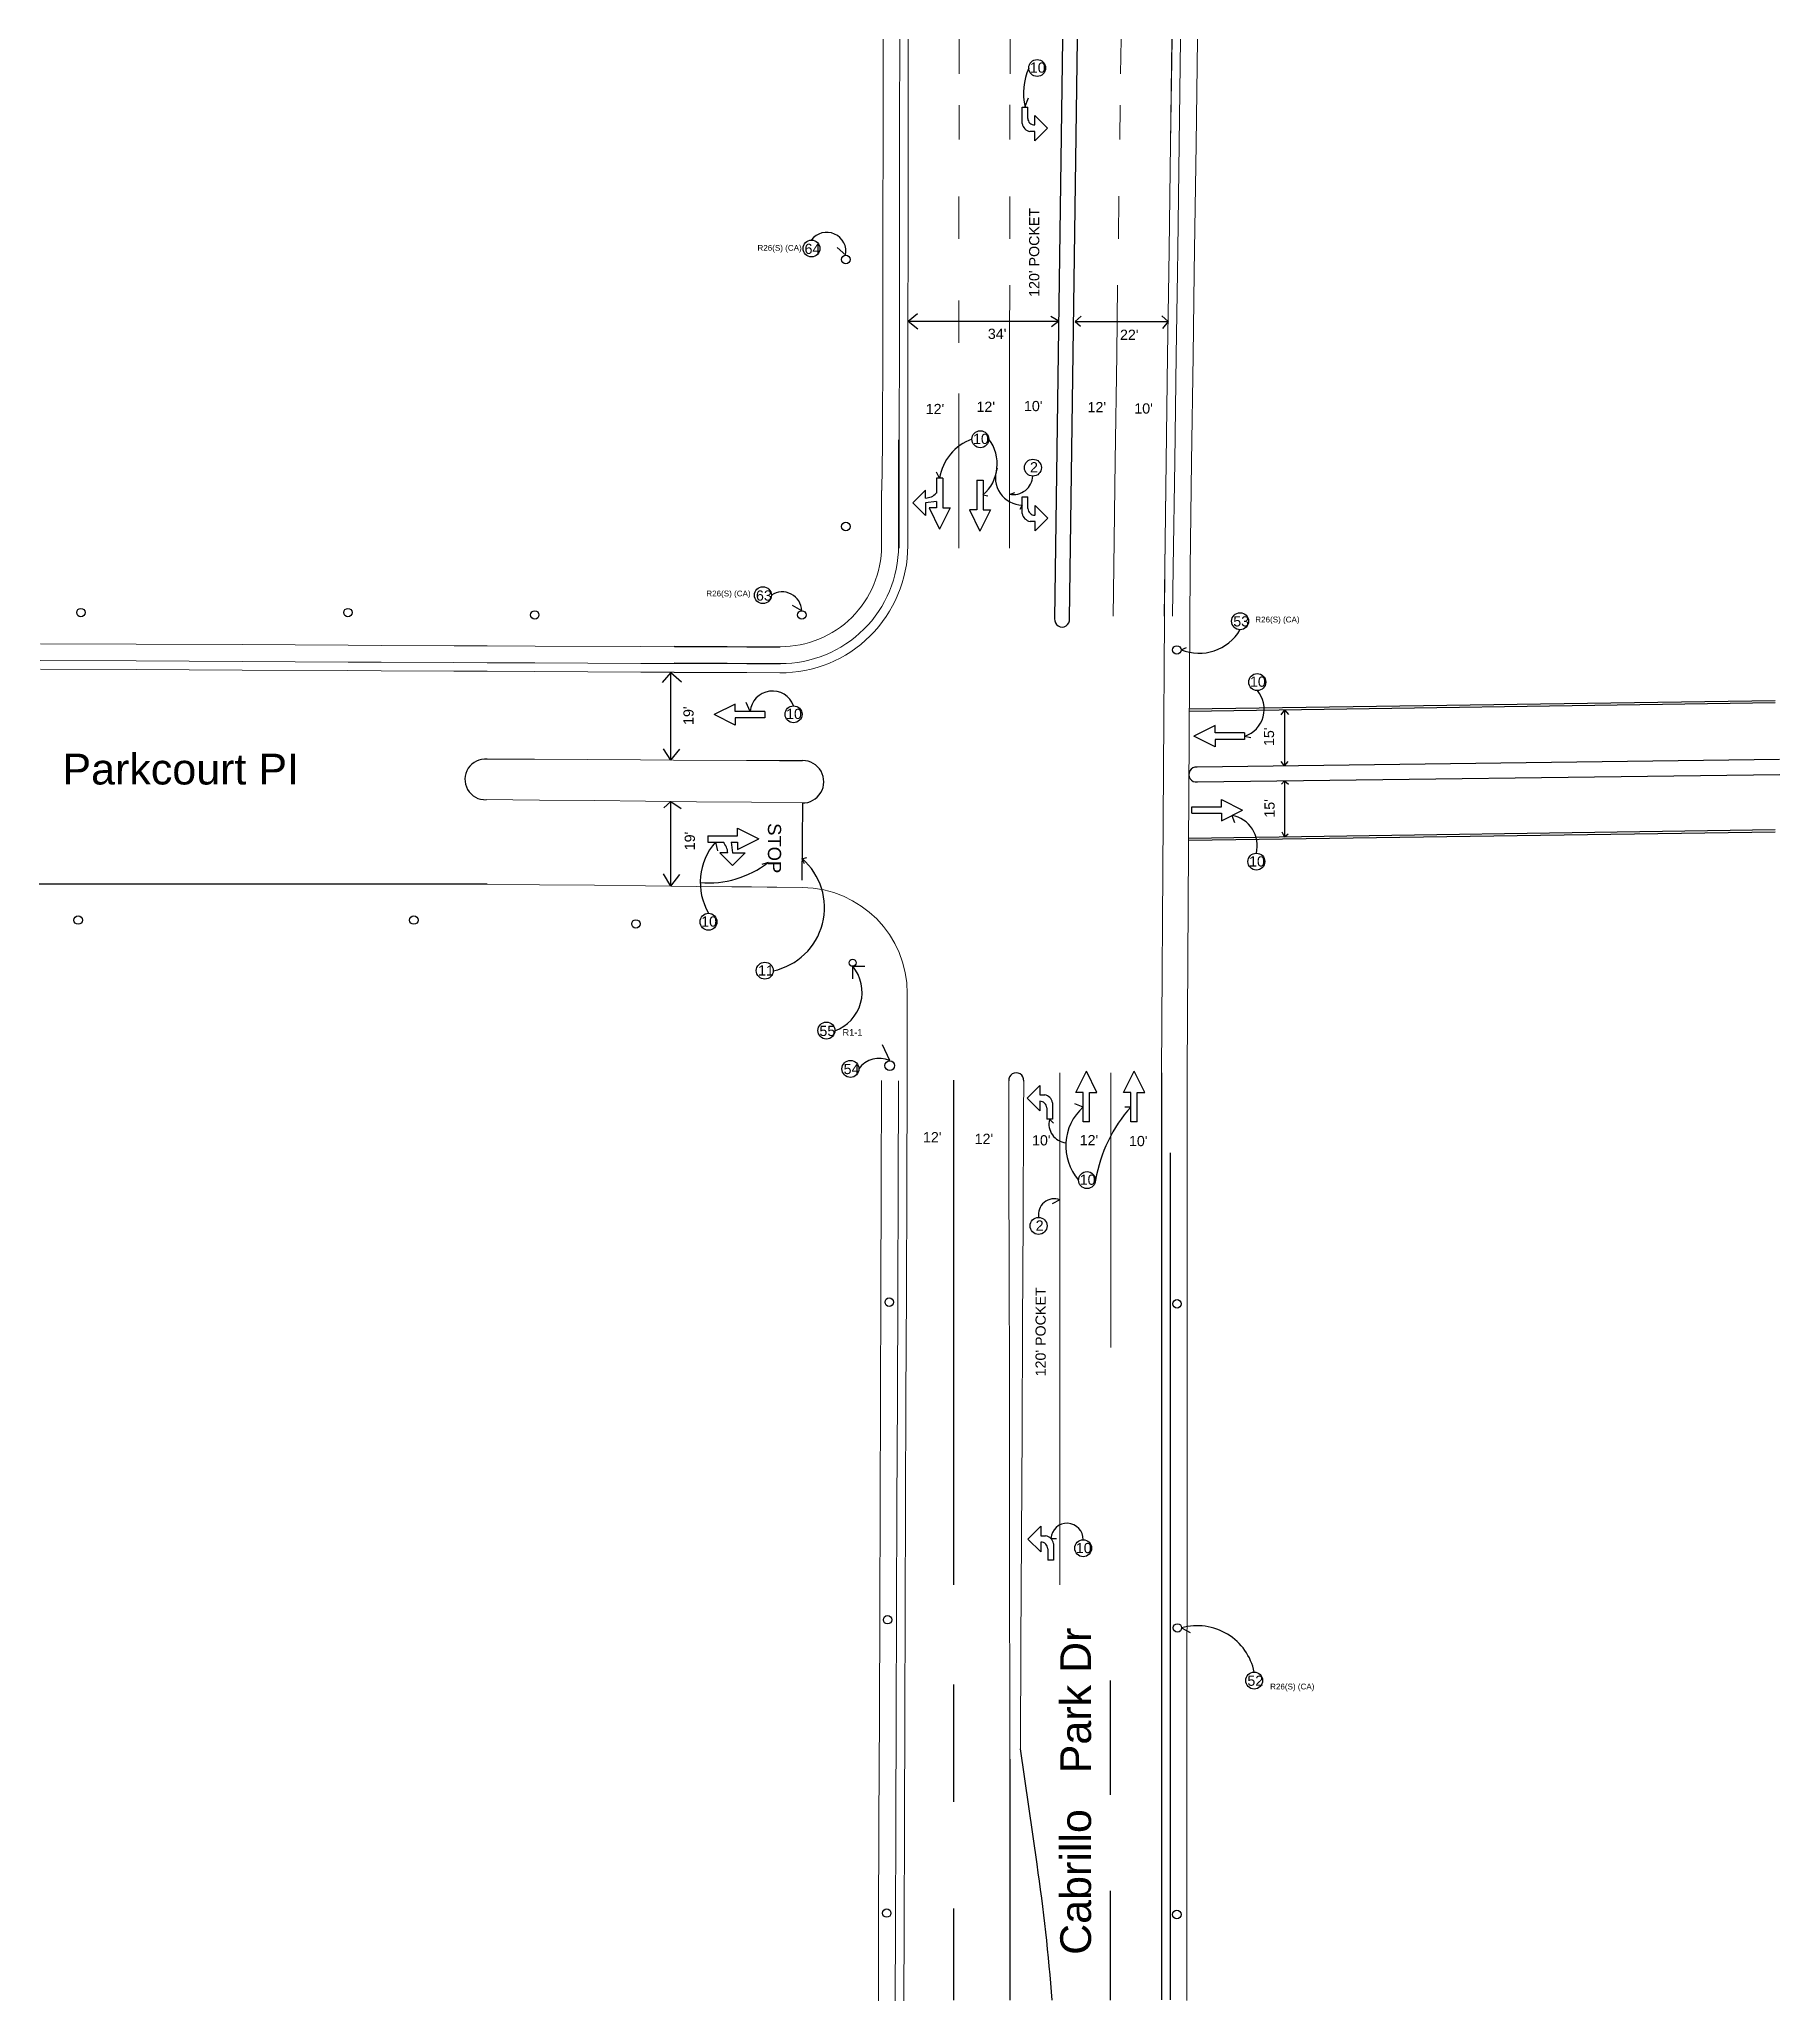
# Model space of a CAD drawing. Header units: inches. Extents: x -7 to 10.2, y -7.3 to 12.2.
# Drawn here: x -4.79 to 4.71, y 1.54 to 12.24 of the extents above; entities that cross this region are included whole.
import ezdxf

# ---------------------------------------------------------------- set-up
doc = ezdxf.new("R2010")
doc.units = ezdxf.units.IN
doc.header["$MEASUREMENT"] = 0
doc.layers.get('0').update_dxf_attribs({"lineweight": 30})
for name, color, linetype in [('C-ROAD', 7, 'Continuous'), ('C-SIDEWALK-CURB', 92, 'Continuous'), ('STREET SIGNS', 7, 'Continuous')]:
    doc.layers.add(name, color=color, linetype=linetype)
doc.styles.get("Standard").update_dxf_attribs({"font": 'arial.ttf'})

msp = doc.modelspace()

# ---------------------------------------------------------------- texts
at = {"color": 7, "linetype": 'Continuous', "attachment_point": 1}
for s, insert, char_height, width in [('R26(S) (CA)\\P', (-0.868, 11.117, 44.164), 0.03145, 0.24887), ('R26(S) (CA)\\P', (-1.147, 9.231, 44.164), 0.03145, 0.24887), ('R26(S) (CA)\\P', (1.848, 9.089, 44.164), 0.03145, 0.24887), ('R1-1', (-0.404, 6.838, 44.164), 0.036, 0.10118), ('R26(S) (CA)\\P', (1.929, 3.266, 44.164), 0.03145, 0.24887)]:
    msp.add_mtext(s, dxfattribs=dict(at, insert=insert, char_height=char_height, width=width))
at = {"color": 7, "linetype": 'Continuous', "insert": (-0.739, 7.962, 44.188), "char_height": 0.0719, "width": 77.74045, "attachment_point": 1, "rotation": 270}
msp.add_mtext('STOP', dxfattribs=at)
at = {"layer": 'C-SIDEWALK-CURB', "color": 7, "linetype": 'Continuous', "attachment_point": 1}
for s, insert, char_height, width in [('10', (0.618, 12.113, 40.876), 0.0556, 8.06524), ('64', (-0.611, 11.124, 44.164), 0.0556, 8.06524), ("34'", (0.389, 10.66, 44.164), 0.0556, 8.06524), ("22'", (1.11, 10.655, 44.164), 0.0556, 8.06524), ("12'", (0.05, 10.25, 44.164), 0.0556, 8.06524), ("12'", (0.327, 10.262, 44.164), 0.0556, 8.06524), ("10'", (0.586, 10.266, 44.164), 0.0556, 8.06524), ("12'", (0.933, 10.26, 44.164), 0.0556, 8.06524), ("10'", (1.188, 10.253, 44.164), 0.0556, 8.06524), ('10', (0.308, 10.087, 40.876), 0.0556, 8.06524), ('2', (0.619, 9.932, 44.164), 0.0556, 8.06524), ('63', (-0.876, 9.232, 44.164), 0.0556, 8.06524), ('53', (1.728, 9.091, 44.164), 0.0556, 8.06524), ('10', (1.819, 8.762, 40.876), 0.0556, 8.06524), ('10', (-0.712, 8.586, 40.876), 0.0556, 8.06524), ('Parkcourt PI', (-4.66, 8.341, 44.164), 0.16795, 24.35033), ('10', (1.814, 7.781, 40.876), 0.0556, 8.06524), ('10', (-1.175, 7.453, 40.876), 0.0556, 8.06524), ('11', (-0.865, 7.186, 44.164), 0.0556, 8.06524), ('55', (-0.53, 6.856, 44.164), 0.0556, 8.06524), ('54', (-0.398, 6.648, 44.164), 0.0556, 8.06524), ("12'", (0.035, 6.276, 44.164), 0.0556, 8.06524), ("12'", (0.317, 6.267, 44.164), 0.0556, 8.06524), ("10'", (0.63, 6.259, 44.164), 0.0556, 8.06524), ("12'", (0.89, 6.26, 44.164), 0.0556, 8.06524), ("10'", (1.159, 6.255, 44.164), 0.0556, 8.06524), ('10', (0.89, 6.044, 40.876), 0.0556, 8.06524), ('2', (0.65, 5.794, 44.164), 0.0556, 8.06524), ('10', (0.869, 4.034, 40.876), 0.0556, 8.06524), ('52', (1.805, 3.31, 44.164), 0.0556, 8.06524)]:
    msp.add_mtext(s, dxfattribs=dict(at, insert=insert, char_height=char_height, width=width))
at = {"layer": 'C-SIDEWALK-CURB', "color": 7, "linetype": 'Continuous', "attachment_point": 1, "rotation": 90}
for s, insert, char_height, width in [("120' POCKET", (0.614, 10.834, 44.164), 0.05562, 8.06524), ("19'", (-1.272, 8.498, 44.164), 0.0556, 8.06524), ("15'", (1.895, 8.383, 44.164), 0.0556, 8.06524), ("15'", (1.898, 7.992, 44.164), 0.0556, 8.06524), ("19'", (-1.265, 7.814, 44.164), 0.0556, 8.06524), ("120' POCKET", (0.649, 4.943, 44.164), 0.05562, 8.06524), ('Cabrillo   Park Dr', (0.784, 1.786, 44.164), 0.16795, 24.35033)]:
    msp.add_mtext(s, dxfattribs=dict(at, insert=insert, char_height=char_height, width=width))

# ---------------------------------------------------------------- linework, layer by layer
at = {"color": 7}
for p, q in [((0.591, 11.87, 44.164), (0.611, 11.92, 44.164)), ((-0.386, 11.061, 44.164), (-0.434, 11.103, 44.164)), ((0.125, 9.844, 44.164), (0.108, 9.878, 44.164)), ((0.363, 9.753, 44.164), (0.389, 9.748, 44.164)), ((0.577, 9.697, 44.164), (0.564, 9.673, 44.164)), ((-0.626, 9.121, 44.164), (-0.676, 9.149, 44.164)), ((1.443, 8.907, 44.164), (1.473, 8.921, 44.164)), ((-0.908, 8.572, 44.164), (-0.93, 8.62, 44.164)), ((1.79, 8.437, 44.164), (1.824, 8.429, 44.164)), ((-1.34, 8.08, 47.451), (-1.378, 8.046, 44.164)), ((-1.34, 8.08, 47.451), (-1.285, 8.042, 44.164)), ((1.721, 8.004, 40.876), (1.734, 7.965, 44.164)), ((-1.097, 7.859, 44.164), (-1.086, 7.811, 44.164)), ((-0.81, 7.747, 40.876), (-0.845, 7.736, 44.164)), ((-0.146, 6.666, 44.164), (-0.185, 6.752, 44.164)), ((0.909, 6.412, 44.164), (0.863, 6.43, 44.164)), ((0.726, 6.346, 44.164), (0.748, 6.324, 44.164)), ((1.17, 6.412, 44.164), (1.136, 6.412, 44.164)), ((0.733, 4.058, 44.164), (0.764, 4.058, 44.164)), ((1.446, 3.57, 44.164), (1.492, 3.546, 44.164))]:
    msp.add_line(p, q, dxfattribs=at)
for p, q in [((-2.342, 7.629, 47.447), (-4.787, 7.629, 47.447)), ((1.337, 6.599, 47.469), (1.337, 1.54, 47.469)), ((1.384, 6.162, 47.484), (1.383, 1.54, 47.483))]:
    msp.add_line(p, q)
msp.add_circle((-0.146, 6.639, 44.164), 0.0266, dxfattribs=at)
for centre, radius, start, end in [((0.913, 11.946, 40.876), 0.33, 155.5659, 193.3559), ((-0.49, 11.081, 44.164), 0.105, 349.1141, 142.7683), ((0.393, 9.802, 40.876), 0.271, 109.5678, 171.024), ((0.217, 9.922, 40.876), 0.223, 310.7282, 37.3524), ((0.58, 9.847, 40.876), 0.15, 159.9136, 268.818), ((-0.733, 9.117, 44.164), 0.107, 2.1567, 123.4829), ((1.541, 9.148, 44.164), 0.259, 247.8006, 329.8724), ((-0.786, 8.561, 40.876), 0.122, 19.6775, 175.1146), ((1.741, 8.584, 40.876), 0.156, 288.3718, 40.6882), ((1.691, 7.839, 40.876), 0.168, 345.9813, 79.5876), ((-0.845, 7.638, 40.876), 0.335, 138.8716, 210.079), ((-1.135, 8.166, 40.876), 0.53, 265.1014, 307.7863), ((-0.204, 6.544, 44.164), 0.135, 64.4987, 145.4666), ((0.826, 6.321, 40.876), 0.104, 166.3042, 263.8473), ((1.099, 6.201, 40.876), 0.285, 131.8893, 220.8665), ((1.766, 5.878, 40.876), 0.801, 138.1103, 170.1893), ((0.821, 4.053, 40.876), 0.0883, 358.7874, 176.4957), ((1.532, 3.265, 44.164), 0.317, 11.72, 105.7021)]:
    msp.add_arc(centre, radius, start, end, dxfattribs=at)
at = {"layer": 'C-ROAD', "color": 7, "linetype": 'Continuous', "lineweight": 0, "elevation": 44.164, "flags": 128}
for points in [[(-0.047, 10.053), (-0.048, 9.475, -0.415311), (-0.745, 8.782), (-1.323, 8.785)], [(-0.098, 10.053), (-0.098, 9.475, -0.415311), (-0.744, 8.833), (-1.322, 8.836)], [(-0.191, 9.778), (-0.191, 9.475, -0.415311), (-0.744, 8.925), (-1.322, 8.928)], [(-1.2, 7.617), (-0.622, 7.611, -0.411476), (-0.051, 7.032), (-0.051, 6.557)]]:
    msp.add_lwpolyline(points, format="xyb", dxfattribs=at)
at = {"layer": 'C-SIDEWALK-CURB', "color": 7, "linetype": 'Continuous', "lineweight": 0}
for p, q in [((0.233, 12.24, 47.481), (0.232, 12.051, 47.478)), ((0.51, 12.24, 47.49), (0.51, 12.051, 47.488)), ((1.113, 12.051, 47.49), (1.116, 12.24, 47.49)), ((1.113, 12.051, 47.49), (1.116, 12.24, 47.49)), ((1.109, 11.693, 47.489), (1.111, 11.881, 47.489)), ((1.109, 11.693, 47.489), (1.111, 11.881, 47.489)), ((1.101, 11.151, 47.488), (1.104, 11.383, 47.488)), ((1.101, 11.151, 47.488), (1.104, 11.383, 47.488))]:
    msp.add_line(p, q, dxfattribs=at)
at = {"layer": 'C-SIDEWALK-CURB', "color": 7}
for p, q in [((0.754, 9.077, 47.482), (0.798, 12.24, 47.485)), ((0.835, 9.077, 47.499), (0.879, 12.24, 47.502)), ((-0.046, 10.701, 50.735), (0.006, 10.744, 47.483)), ((0.776, 10.701, 50.735), (0.733, 10.727, 47.483)), ((0.865, 10.699, 50.764), (0.899, 10.728, 50.792)), ((1.372, 10.699, 50.764), (1.338, 10.731, 49.138)), ((-0.046, 10.701, 50.735), (0.776, 10.701, 50.735)), ((-0.046, 10.701, 50.735), (0.007, 10.659, 47.483)), ((0.776, 10.701, 50.735), (0.737, 10.67, 47.483)), ((0.865, 10.699, 50.764), (1.372, 10.699, 50.764)), ((0.865, 10.699, 50.764), (0.894, 10.675, 47.388)), ((1.372, 10.699, 50.764), (1.341, 10.662, 49.138)), ((0.507, 9.756, 44.164), (0.536, 9.766, 44.164)), ((-1.34, 8.785, 47.451), (-1.388, 8.729, 44.164)), ((-1.34, 8.306, 47.451), (-1.34, 8.785, 47.451)), ((-1.34, 8.785, 47.451), (-1.283, 8.734, 44.164)), ((1.486, 8.585, 44.164), (4.684, 8.632, 44.164)), ((1.486, 8.574, 44.164), (4.684, 8.62, 44.164)), ((2.008, 8.581, 44.164), (1.987, 8.553, 44.164)), ((2.008, 8.581, 44.164), (2.008, 8.275, 44.164)), ((2.008, 8.581, 44.164), (2.03, 8.555, 44.164)), ((-1.34, 8.306, 47.451), (-1.38, 8.367, 45.222)), ((-1.34, 8.306, 47.451), (-1.291, 8.365, 44.164)), ((-0.747, 8.304, 44.141), (-0.622, 8.304, 44.141)), ((1.531, 8.269, 44.182), (4.708, 8.311, 44.185)), ((2.008, 8.275, 44.164), (1.989, 8.298, 44.164)), ((2.008, 8.275, 44.164), (2.028, 8.298, 44.164)), ((1.532, 8.187, 44.182), (4.71, 8.228, 44.185)), ((2.008, 8.193, 44.164), (1.991, 8.175, 44.164)), ((2.008, 8.193, 44.164), (2.008, 7.888, 44.164)), ((2.008, 8.193, 44.164), (2.029, 8.174, 44.164)), ((-1.34, 7.618, 47.454), (-1.34, 8.08, 47.451)), ((-0.622, 8.073, 44.141), (-0.625, 7.65, 44.141)), ((1.486, 7.88, 44.164), (4.684, 7.927, 44.164)), ((1.486, 7.869, 44.164), (4.684, 7.915, 44.164)), ((2.008, 7.888, 44.164), (1.994, 7.913, 44.164)), ((2.008, 7.888, 44.164), (2.027, 7.904, 44.164)), ((-0.625, 7.768, 44.164), (-0.599, 7.775, 44.164)), ((-0.625, 7.768, 44.164), (-0.614, 7.741, 44.164)), ((-1.34, 7.618, 47.454), (-1.38, 7.686, 44.164)), ((-1.34, 7.618, 47.454), (-1.292, 7.681, 44.164)), ((-0.349, 7.181, 44.164), (-0.282, 7.181, 44.164)), ((-0.349, 7.181, 44.164), (-0.349, 7.113, 44.164)), ((0.202, 6.559, 47.438), (0.202, 3.805, 47.438)), ((0.782, 5.907, 44.164), (0.74, 5.884, 44.164)), ((0.202, 3.262, 47.438), (0.202, 2.622, 47.438)), ((1.059, 2.659, 47.458), (1.059, 3.284, 47.458)), ((0.658, 2.281, 47.469), (0.567, 2.91, 47.47)), ((0.509, 2.854, 47.473), (0.509, 1.538, 47.473)), ((0.202, 2.039, 47.438), (0.202, 1.538, 47.438)), ((1.059, 1.538, 47.458), (1.059, 2.136, 47.458))]:
    msp.add_line(p, q, dxfattribs=at)
at = {"layer": 'C-SIDEWALK-CURB', "color": 7, "linetype": 'Continuous', "lineweight": 0, "extrusion": (-0.999998, 0.001123, 0.001534), "elevation": 0.269, "flags": 128}
msp.add_lwpolyline([(-12.24, 47.489), (-11.763, 47.482), (-11.185, 47.478), (-10.607, 47.473), (-10.029, 47.469), (-9.778, 44.164)], dxfattribs=at)
at = {"layer": 'C-SIDEWALK-CURB', "color": 7, "linetype": 'Continuous', "lineweight": 0, "extrusion": (-0.999999, 0.00114, 5.64912e-10), "elevation": 0.106, "flags": 128}
msp.add_lwpolyline([(-12.24, 47.506), (-11.779, 47.5), (-11.202, 47.496), (-10.624, 47.491), (-10.046, 47.487), (-9.468, 47.482), (-9.463, 47.482)], dxfattribs=at)
at = {"layer": 'C-SIDEWALK-CURB', "color": 7, "linetype": 'Continuous', "lineweight": 0, "extrusion": (-0.999999, 0.00114, 5.62522e-10), "elevation": 0.059, "flags": 128}
for points in [[(-12.24, 47.475), (-11.779, 47.469), (-11.202, 47.465), (-10.624, 47.46), (-10.046, 47.456), (-9.468, 47.451), (-9.463, 47.451)], [(-12.24, 47.491), (-11.779, 47.485), (-11.202, 47.48), (-10.624, 47.476), (-10.046, 47.471), (-9.468, 47.467), (-9.463, 47.467)]]:
    msp.add_lwpolyline(points, dxfattribs=at)
at = {"layer": 'C-SIDEWALK-CURB', "color": 7, "linetype": 'Continuous', "lineweight": 0, "extrusion": (0.999904, -0.013856, 2.73172e-10), "elevation": 1.224, "flags": 128}
msp.add_lwpolyline([(9.109, 47.482), (9.376, 47.482), (9.954, 47.482), (10.532, 47.482), (10.985, 47.482), (11.11, 47.482), (11.687, 47.483), (12.258, 47.485)], dxfattribs=at)
at = {"layer": 'C-SIDEWALK-CURB', "color": 7, "linetype": 'Continuous', "lineweight": 0, "extrusion": (0.999904, -0.013856, 9.45746e-10), "elevation": 1.271, "flags": 128}
msp.add_lwpolyline([(9.11, 47.512), (9.376, 47.512), (9.954, 47.512), (10.532, 47.512), (10.985, 47.512), (11.11, 47.513), (11.687, 47.514), (12.259, 47.516)], dxfattribs=at)
at = {"layer": 'C-SIDEWALK-CURB', "color": 7, "linetype": 'Continuous', "lineweight": 0, "extrusion": (-0.999999, 0.00114, 1.23339e-11), "elevation": -0.219, "flags": 128}
msp.add_lwpolyline([(-11.881, 47.476), (-11.779, 47.475), (-11.693, 47.474)], dxfattribs=at)
at = {"layer": 'C-SIDEWALK-CURB', "color": 7, "linetype": 'Continuous', "lineweight": 0, "extrusion": (-0.999999, 0.00114, 1.86674e-11), "elevation": -0.496, "flags": 128}
msp.add_lwpolyline([(-11.882, 47.486), (-11.779, 47.484), (-11.694, 47.484)], dxfattribs=at)
at = {"layer": 'C-SIDEWALK-CURB', "color": 7, "linetype": 'Continuous', "lineweight": 0, "extrusion": (-8.78983e-06, -0.007711, 0.99997), "flags": 128}
for points, elevation in [([(0.232, 11.748), (0.232, 11.567), (0.232, 11.517)], 47.383), ([(0.509, 11.748), (0.509, 11.567), (0.509, 11.517)], 47.392), ([(0.232, 11.205), (0.231, 11.024), (0.231, 10.974)], 50.671)]:
    msp.add_lwpolyline(points, dxfattribs=dict(at, elevation=elevation))
at = {"layer": 'C-SIDEWALK-CURB', "color": 7, "linetype": 'Continuous', "lineweight": 0, "extrusion": (0.999999, -0.00114, 2.59199e-06), "elevation": 0.496, "flags": 128}
msp.add_lwpolyline([(10.898, 47.477), (10.624, 47.475), (10.046, 47.471), (9.468, 47.466), (9.463, 47.466)], dxfattribs=at)
at = {"layer": 'C-SIDEWALK-CURB', "color": 7, "linetype": 'Continuous', "lineweight": 0, "elevation": 47.487, "flags": 128}
msp.add_lwpolyline([(1.072, 9.091), (1.076, 9.362), (1.084, 9.94), (1.092, 10.518), (1.097, 10.897)], dxfattribs=at)
at = {"layer": 'C-SIDEWALK-CURB', "color": 7, "linetype": 'Continuous', "lineweight": 0, "extrusion": (-0.989245, -7.66251e-07, 0.146268), "elevation": 6.714, "flags": 128}
msp.add_lwpolyline([(-10.307, 46.991), (-10.067, 46.989), (-9.757, 46.982), (-9.468, 46.98), (-9.463, 46.98)], dxfattribs=at)
at = {"layer": 'C-SIDEWALK-CURB', "color": 7, "linetype": 'Continuous', "lineweight": 0, "extrusion": (-0.004884, -0.999988, 3.95237e-12), "elevation": -8.918, "flags": 128}
msp.add_lwpolyline([(-2.386, 47.493), (-2.567, 47.493), (-2.964, 50.813), (-3.145, 50.813), (-3.723, 50.812), (-4.301, 50.811), (-4.823, 50.81), (-4.823, 50.81)], dxfattribs=at)
at = {"layer": 'C-SIDEWALK-CURB', "color": 7, "linetype": 'Continuous', "lineweight": 0, "extrusion": (-0.004884, -0.999988, 1.38242e-12), "elevation": -8.918, "flags": 128}
msp.add_lwpolyline([(-0.788, 44.174), (-0.969, 44.174), (-1.365, 47.494), (-1.547, 47.494), (-2.125, 47.493), (-2.386, 47.493)], dxfattribs=at)
at = {"layer": 'C-SIDEWALK-CURB', "color": 7, "linetype": 'Continuous', "lineweight": 0, "extrusion": (-0.004884, -0.999988, 4.53791e-12), "elevation": -8.826, "flags": 128}
msp.add_lwpolyline([(-2.386, 47.493), (-2.567, 47.493), (-2.964, 50.813), (-3.145, 50.813), (-3.723, 50.812), (-4.301, 50.811), (-4.824, 50.811), (-4.824, 50.811)], dxfattribs=at)
at = {"layer": 'C-SIDEWALK-CURB', "color": 7, "linetype": 'Continuous', "lineweight": 0, "extrusion": (-0.004884, -0.999988, 4.59571e-12), "elevation": -8.779, "flags": 128}
for points in [[(-2.386, 47.462), (-2.567, 47.462), (-2.964, 50.783), (-3.145, 50.782), (-3.723, 50.782), (-4.301, 50.781), (-4.823, 50.78)], [(-2.386, 47.478), (-2.567, 47.478), (-2.964, 50.798), (-3.145, 50.798), (-3.723, 50.797), (-4.301, 50.796), (-4.823, 50.78)]]:
    msp.add_lwpolyline(points, dxfattribs=at)
at = {"layer": 'C-SIDEWALK-CURB', "color": 7, "linetype": 'Continuous', "lineweight": 0, "extrusion": (-0.004884, -0.999988, 1.38401e-12), "elevation": -8.826, "flags": 128}
msp.add_lwpolyline([(-0.788, 44.174), (-0.969, 44.174), (-1.365, 47.494), (-1.547, 47.494), (-2.125, 47.493), (-2.385, 47.493)], dxfattribs=at)
at = {"layer": 'C-SIDEWALK-CURB', "color": 7, "linetype": 'Continuous', "lineweight": 0, "extrusion": (-0.004884, -0.999988, 1.38279e-12), "elevation": -8.779, "flags": 128}
for points in [[(-0.788, 44.143), (-0.969, 44.143), (-1.365, 47.464), (-1.547, 47.463), (-2.125, 47.463), (-2.385, 47.462)], [(-0.788, 44.159), (-0.969, 44.159), (-1.365, 47.479), (-1.547, 47.479), (-2.125, 47.478), (-2.385, 47.478)]]:
    msp.add_lwpolyline(points, dxfattribs=at)
at = {"layer": 'C-SIDEWALK-CURB', "color": 7, "linetype": 'Continuous', "lineweight": 0, "extrusion": (-0.004884, -0.999988, 1.38688e-12), "elevation": -8.3, "flags": 128}
msp.add_lwpolyline([(-0.788, 44.141), (-0.969, 44.141), (-1.366, 47.461), (-1.547, 47.461), (-2.125, 47.46), (-2.383, 47.46)], dxfattribs=at)
at = {"layer": 'C-SIDEWALK-CURB', "color": 7, "linetype": 'Continuous', "lineweight": 0, "extrusion": (-0.010497, -0.999945, 6.48479e-13), "elevation": -8.066, "flags": 128}
msp.add_lwpolyline([(-2.433, 47.445), (-2.142, 47.444), (-1.841, 47.443), (-1.564, 47.449), (-1.285, 47.454), (-0.986, 44.141), (-0.707, 44.141)], dxfattribs=at)
at = {"layer": 'C-SIDEWALK-CURB', "color": 7, "linetype": 'Continuous', "lineweight": 0, "extrusion": (-0.010497, -0.999945, 6.35553e-13), "elevation": -7.604, "flags": 128}
msp.add_lwpolyline([(-2.422, 47.447), (-2.137, 47.447), (-1.837, 47.446), (-1.559, 47.451), (-1.28, 47.456), (-0.981, 44.143), (-0.702, 44.143)], dxfattribs=at)
at = {"layer": 'C-SIDEWALK-CURB', "color": 7, "linetype": 'Continuous', "lineweight": 0, "extrusion": (-0.999994, 0.003579, 1.45945e-09), "flags": 128}
for points, elevation in [([(-6.556, 47.483), (-5.979, 47.481), (-5.401, 47.479), (-4.823, 47.478), (-4.245, 47.476), (-3.667, 47.474), (-3.089, 47.473), (-2.511, 47.471), (-1.934, 47.469), (-1.535, 44.164), (-1.645, 47.469), (-1.645, 47.469), (-1.645, 47.469)], 0.214), ([(-6.556, 47.483), (-5.979, 47.481), (-5.401, 47.479), (-4.823, 47.478), (-4.245, 47.476), (-3.667, 47.474), (-3.089, 47.473), (-2.511, 47.471), (-1.934, 47.469), (-1.535, 44.164), (-1.645, 47.469), (-1.645, 47.469), (-1.645, 47.469)], 0.122), ([(-6.556, 47.468), (-5.979, 47.466), (-5.401, 47.464), (-4.823, 47.463), (-4.245, 47.461), (-3.667, 47.459), (-3.089, 47.457), (-2.511, 47.456), (-1.934, 47.454), (-1.535, 44.164), (-1.645, 47.453), (-1.645, 47.453), (-1.645, 47.453)], 0.075)]:
    msp.add_lwpolyline(points, dxfattribs=dict(at, elevation=elevation))
at = {"layer": 'C-SIDEWALK-CURB', "color": 7, "linetype": 'Continuous', "lineweight": 0, "extrusion": (-0.001553, 0.00104, 0.999998), "elevation": 47.475, "flags": 128}
msp.add_lwpolyline([(0.577, 6.505), (0.578, 6.038), (0.579, 5.46), (0.58, 4.882), (0.58, 4.305), (0.581, 3.727), (0.582, 3.149), (0.583, 2.805)], dxfattribs=at)
at = {"layer": 'C-SIDEWALK-CURB', "color": 7, "linetype": 'Continuous', "lineweight": 0, "extrusion": (0.005727, 0.004863, 0.999972), "elevation": 47.486, "flags": 128}
msp.add_lwpolyline([(0.295, 2.679), (0.298, 3.257), (0.301, 3.835), (0.304, 4.413), (0.306, 4.991), (0.309, 5.569), (0.312, 6.146), (0.313, 6.324)], dxfattribs=at)
at = {"layer": 'C-SIDEWALK-CURB', "color": 7, "linetype": 'Continuous', "lineweight": 0, "extrusion": (-3.21528e-08, -0.000110694, 1), "elevation": 47.453, "flags": 128}
msp.add_lwpolyline([(0.782, 3.811), (0.782, 3.856), (0.782, 4.434), (0.782, 5.012), (0.782, 5.59), (0.782, 6.168), (0.782, 6.605)], dxfattribs=at)
at = {"layer": 'C-SIDEWALK-CURB', "color": 7, "linetype": 'Continuous', "lineweight": 0, "extrusion": (0.000288286, -0.000110778, 1), "elevation": 47.458, "flags": 128}
msp.add_lwpolyline([(1.046, 5.105), (1.046, 5.59), (1.046, 6.168), (1.046, 6.605)], dxfattribs=at)
at = {"layer": 'C-SIDEWALK-CURB', "color": 7, "linetype": 'Continuous', "lineweight": 0, "extrusion": (1, -0.000290495, 0.00026358), "elevation": 1.487, "flags": 128}
msp.add_lwpolyline([(1.538, 47.483), (1.54, 47.483), (2.118, 47.483), (2.696, 47.483), (3.273, 47.483), (3.851, 47.483), (4.429, 47.483), (5.007, 47.483), (5.585, 47.484), (6.163, 47.484), (6.6, 47.484)], dxfattribs=at)
at = {"layer": 'C-SIDEWALK-CURB', "color": 7, "linetype": 'Continuous', "lineweight": 0}
for points in [[(1.337, 6.599, 47.469), (1.354, 9.358, 47.497), (1.362, 9.936, 47.497), (1.37, 10.514, 47.497), (1.376, 10.967, 47.497), (1.378, 11.092, 47.498), (1.386, 11.669, 47.499), (1.393, 12.24, 47.5)], [(1.477, 6.599, 47.484), (1.493, 9.356, 47.512), (1.501, 9.934, 47.512), (1.509, 10.512, 47.512), (1.515, 10.965, 47.512), (1.517, 11.09, 47.513), (1.525, 11.667, 47.514), (1.533, 12.24, 47.516)]]:
    msp.add_polyline3d(points, dxfattribs=at)
at = {"layer": 'C-SIDEWALK-CURB', "color": 7}
for centre, radius in [((0.658, 12.083, 40.876), 0.0462), ((-0.573, 11.098, 44.164), 0.0462), ((-0.386, 11.038, 44.164), 0.0231), ((0.348, 10.057, 40.876), 0.0462), ((0.635, 9.902, 44.164), 0.0462), ((-0.386, 9.581, 44.164), 0.0231), ((-0.838, 9.206, 44.164), 0.0462), ((-4.559, 9.111, 44.164), 0.0231), ((-3.102, 9.111, 44.164), 0.0231), ((-2.083, 9.098, 44.164), 0.0231), ((-0.626, 9.098, 44.164), 0.0231), ((1.765, 9.064, 44.164), 0.0462), ((1.42, 8.907, 44.164), 0.0231), ((1.859, 8.732, 40.876), 0.0462), ((-0.671, 8.556, 40.876), 0.0462), ((1.854, 7.752, 40.876), 0.0462), ((-4.574, 7.433, 44.164), 0.0231), ((-2.743, 7.433, 44.164), 0.0231), ((-1.531, 7.412, 44.164), 0.0231), ((-1.135, 7.424, 40.876), 0.0462), ((-0.828, 7.157, 44.164), 0.0462), ((-0.349, 7.2, 44.164), 0.0192), ((-0.492, 6.83, 44.164), 0.0462), ((-0.361, 6.621, 44.164), 0.0462), ((0.93, 6.014, 40.876), 0.0462), ((0.666, 5.764, 44.164), 0.0462), ((-0.149, 5.348, 44.164), 0.0231), ((1.421, 5.339, 44.164), 0.0231), ((0.909, 4.005, 40.876), 0.0462), ((-0.158, 3.615, 44.164), 0.0231), ((1.423, 3.57, 44.164), 0.0231), ((1.842, 3.283, 44.164), 0.0462), ((-0.163, 2.014, 44.164), 0.0231), ((1.42, 2.006, 44.164), 0.0231)]:
    msp.add_circle(centre, radius, dxfattribs=at)
for centre, radius, start, end in [((0.527, 9.863, 44.164), 0.108, 259.5755, 356.4953), ((0.794, 9.073, 47.482), 0.0407, 174.0758, 5.7274), ((-2.353, 8.201, 47.475), 0.111, 84.3878, 272.5912), ((-0.622, 8.188, 44.141), 0.116, 268.7972, 90), ((1.526, 8.227, 44.164), 0.0407, 85.6175, 277.2691), ((-0.854, 7.501, 44.164), 0.352, 281.807, 49.3904), ((-0.519, 7.039, 44.164), 0.222, 289.3197, 39.7956), ((0.544, 6.559, 47.452), 0.0407, 354.0758, 185.7274), ((0.752, 5.825, 44.164), 0.0872, 69.6252, 189.8645)]:
    msp.add_arc(centre, radius, start, end, dxfattribs=at)
at = {"layer": 'C-SIDEWALK-CURB', "color": 7, "extrusion": (0.030816, 0.00209, 0.999523)}
msp.add_arc((1.357, 12.18, 47.471), 11.557, 270.6317, 274.3373, dxfattribs=at)
at = {"layer": 'STREET SIGNS', "color": 7}
for p, q in [((0.576, 11.87, 44.164), (0.607, 11.87, 44.164)), ((0.576, 11.78, 44.164), (0.576, 11.87, 44.164)), ((0.607, 11.808, 44.164), (0.607, 11.87, 44.164)), ((0.714, 11.754, 44.164), (0.645, 11.824, 44.164)), ((0.645, 11.772, 44.164), (0.645, 11.824, 44.164)), ((0.645, 11.737, 44.164), (0.618, 11.737, 44.164)), ((0.645, 11.772, 44.164), (0.644, 11.772, 44.164)), ((0.645, 11.685, 44.164), (0.714, 11.754, 44.164)), ((0.645, 11.685, 44.164), (0.645, 11.737, 44.164)), ((-0.02, 9.71, 44.164), (0.049, 9.78, 44.164)), ((0.049, 9.736, 44.164), (0.049, 9.78, 44.164)), ((0.143, 9.844, 44.164), (0.108, 9.844, 44.164)), ((0.108, 9.844, 44.164), (0.108, 9.762, 44.164)), ((0.108, 9.844, 44.164), (0.108, 9.762, 44.164)), ((0.143, 9.844, 44.164), (0.143, 9.683, 44.164)), ((0.328, 9.834, 44.164), (0.328, 9.672, 44.164)), ((0.328, 9.834, 44.164), (0.363, 9.834, 44.164)), ((0.363, 9.834, 44.164), (0.363, 9.672, 44.164)), ((0.577, 9.742, 44.164), (0.608, 9.742, 44.164)), ((0.577, 9.651, 44.164), (0.577, 9.742, 44.164)), ((0.608, 9.679, 44.164), (0.608, 9.742, 44.164)), ((0.049, 9.641, 44.164), (-0.02, 9.71, 44.164)), ((0.108, 9.717, 44.164), (0.049, 9.71, 44.164)), ((0.049, 9.71, 44.164), (0.049, 9.641, 44.164)), ((0.108, 9.683, 44.164), (0.068, 9.683, 44.164)), ((0.068, 9.683, 44.164), (0.125, 9.567, 44.164)), ((0.108, 9.717, 44.164), (0.108, 9.683, 44.164)), ((0.183, 9.683, 44.164), (0.125, 9.567, 44.164)), ((0.143, 9.683, 44.164), (0.183, 9.683, 44.164)), ((0.328, 9.672, 44.164), (0.288, 9.672, 44.164)), ((0.288, 9.672, 44.164), (0.345, 9.556, 44.164)), ((0.403, 9.672, 44.164), (0.345, 9.556, 44.164)), ((0.363, 9.672, 44.164), (0.403, 9.672, 44.164)), ((0.647, 9.643, 44.164), (0.646, 9.643, 44.164)), ((0.716, 9.626, 44.164), (0.647, 9.695, 44.164)), ((0.647, 9.643, 44.164), (0.647, 9.695, 44.164)), ((0.647, 9.609, 44.164), (0.62, 9.609, 44.164)), ((0.647, 9.557, 44.164), (0.716, 9.626, 44.164)), ((0.647, 9.557, 44.164), (0.647, 9.609, 44.164)), ((-0.989, 8.612, 44.164), (-1.104, 8.555, 44.164)), ((-0.989, 8.572, 44.164), (-0.989, 8.612, 44.164)), ((-0.827, 8.572, 44.164), (-0.989, 8.572, 44.164)), ((-0.827, 8.572, 44.164), (-0.827, 8.537, 44.164)), ((-0.989, 8.497, 44.164), (-1.104, 8.555, 44.164)), ((-0.989, 8.537, 44.164), (-0.989, 8.497, 44.164)), ((-0.827, 8.537, 44.164), (-0.989, 8.537, 44.164)), ((1.629, 8.495, 44.164), (1.513, 8.437, 44.164)), ((1.629, 8.454, 44.164), (1.629, 8.495, 44.164)), ((1.629, 8.379, 44.164), (1.513, 8.437, 44.164)), ((1.79, 8.454, 44.164), (1.629, 8.454, 44.164)), ((1.629, 8.419, 44.164), (1.629, 8.379, 44.164)), ((1.79, 8.419, 44.164), (1.629, 8.419, 44.164)), ((1.79, 8.454, 44.164), (1.79, 8.419, 44.164)), ((1.502, 8.016, 44.164), (1.502, 8.051, 44.164)), ((1.502, 8.051, 44.164), (1.664, 8.051, 44.164)), ((1.664, 8.051, 44.164), (1.664, 8.091, 44.164)), ((1.664, 8.091, 44.164), (1.779, 8.033, 44.164)), ((1.664, 7.975, 44.164), (1.779, 8.033, 44.164)), ((-0.977, 7.893, 44.164), (-0.977, 7.934, 44.164)), ((-0.977, 7.934, 44.164), (-0.861, 7.876, 44.164)), ((1.502, 8.016, 44.164), (1.664, 8.016, 44.164)), ((1.664, 8.016, 44.164), (1.664, 7.975, 44.164)), ((-1.139, 7.893, 44.164), (-1.139, 7.859, 44.164)), ((-1.139, 7.893, 44.164), (-0.977, 7.893, 44.164)), ((-1.139, 7.859, 44.164), (-1.056, 7.859, 44.164)), ((-1.139, 7.859, 44.164), (-1.056, 7.859, 44.164)), ((-1.011, 7.859, 44.164), (-0.977, 7.859, 44.164)), ((-1.011, 7.859, 44.164), (-1.004, 7.8, 44.164)), ((-0.977, 7.818, 44.164), (-0.861, 7.876, 44.164)), ((-0.977, 7.859, 44.164), (-0.977, 7.818, 44.164)), ((-1.03, 7.8, 44.164), (-1.074, 7.8, 44.164)), ((-1.004, 7.73, 44.164), (-1.074, 7.8, 44.164)), ((-1.004, 7.8, 44.164), (-0.935, 7.8, 44.164)), ((-0.935, 7.8, 44.164), (-1.004, 7.73, 44.164)), ((0.672, 6.531, 44.164), (0.603, 6.462, 44.164)), ((0.672, 6.531, 44.164), (0.672, 6.479, 44.164)), ((0.869, 6.493, 44.164), (0.927, 6.609, 44.164)), ((0.984, 6.493, 44.164), (0.927, 6.609, 44.164)), ((1.129, 6.493, 44.164), (1.187, 6.609, 44.164)), ((1.245, 6.493, 44.164), (1.187, 6.609, 44.164)), ((0.603, 6.462, 44.164), (0.672, 6.392, 44.164)), ((0.672, 6.479, 44.164), (0.699, 6.479, 44.164)), ((0.672, 6.444, 44.164), (0.672, 6.392, 44.164)), ((0.672, 6.444, 44.164), (0.673, 6.444, 44.164)), ((0.741, 6.436, 44.164), (0.741, 6.346, 44.164)), ((0.909, 6.493, 44.164), (0.869, 6.493, 44.164)), ((0.909, 6.332, 44.164), (0.909, 6.493, 44.164)), ((0.944, 6.493, 44.164), (0.984, 6.493, 44.164)), ((0.944, 6.332, 44.164), (0.944, 6.493, 44.164)), ((1.17, 6.493, 44.164), (1.129, 6.493, 44.164)), ((1.17, 6.332, 44.164), (1.17, 6.493, 44.164)), ((1.204, 6.493, 44.164), (1.245, 6.493, 44.164)), ((1.204, 6.332, 44.164), (1.204, 6.493, 44.164)), ((0.71, 6.408, 44.164), (0.71, 6.346, 44.164)), ((0.741, 6.346, 44.164), (0.71, 6.346, 44.164)), ((0.944, 6.332, 44.164), (0.909, 6.332, 44.164)), ((1.204, 6.332, 44.164), (1.17, 6.332, 44.164)), ((0.678, 4.125, 44.164), (0.608, 4.055, 44.164)), ((0.678, 4.125, 44.164), (0.678, 4.073, 44.164)), ((0.678, 4.073, 44.164), (0.704, 4.073, 44.164)), ((0.608, 4.055, 44.164), (0.678, 3.986, 44.164)), ((0.678, 4.038, 44.164), (0.678, 3.986, 44.164)), ((0.678, 4.038, 44.164), (0.679, 4.038, 44.164)), ((0.716, 4.002, 44.164), (0.716, 3.94, 44.164)), ((0.747, 4.03, 44.164), (0.747, 3.94, 44.164)), ((0.747, 3.94, 44.164), (0.716, 3.94, 44.164))]:
    msp.add_line(p, q, dxfattribs=at)
for centre, radius, start, end in [((0.627, 11.788, 44.164), 0.0518, 189.372, 260.6298), ((0.643, 11.808, 44.164), 0.036, 180, 272.5066), ((0.047, 9.82, 44.164), 0.0837, 271.1927, 316.2918), ((0.628, 9.66, 44.164), 0.0518, 189.372, 260.6298), ((0.644, 9.679, 44.164), 0.036, 180, 272.5066), ((-1.114, 7.798, 44.164), 0.0837, 1.1927, 46.2918), ((0.674, 6.408, 44.164), 0.036, 0, 92.5066), ((0.69, 6.428, 44.164), 0.0518, 9.372, 80.6298), ((0.696, 4.022, 44.164), 0.0518, 9.372, 80.6298), ((0.68, 4.002, 44.164), 0.036, 0, 92.5066)]:
    msp.add_arc(centre, radius, start, end, dxfattribs=at)

msp.set_redraw_order([(e.dxf.handle, doc.entitydb.next_handle()) for e in msp.query("TEXT MTEXT ATTDEF DIMENSION ARC_DIMENSION")])  # texts and dimensions are drawn at this point

doc.saveas('drawing.dxf')
